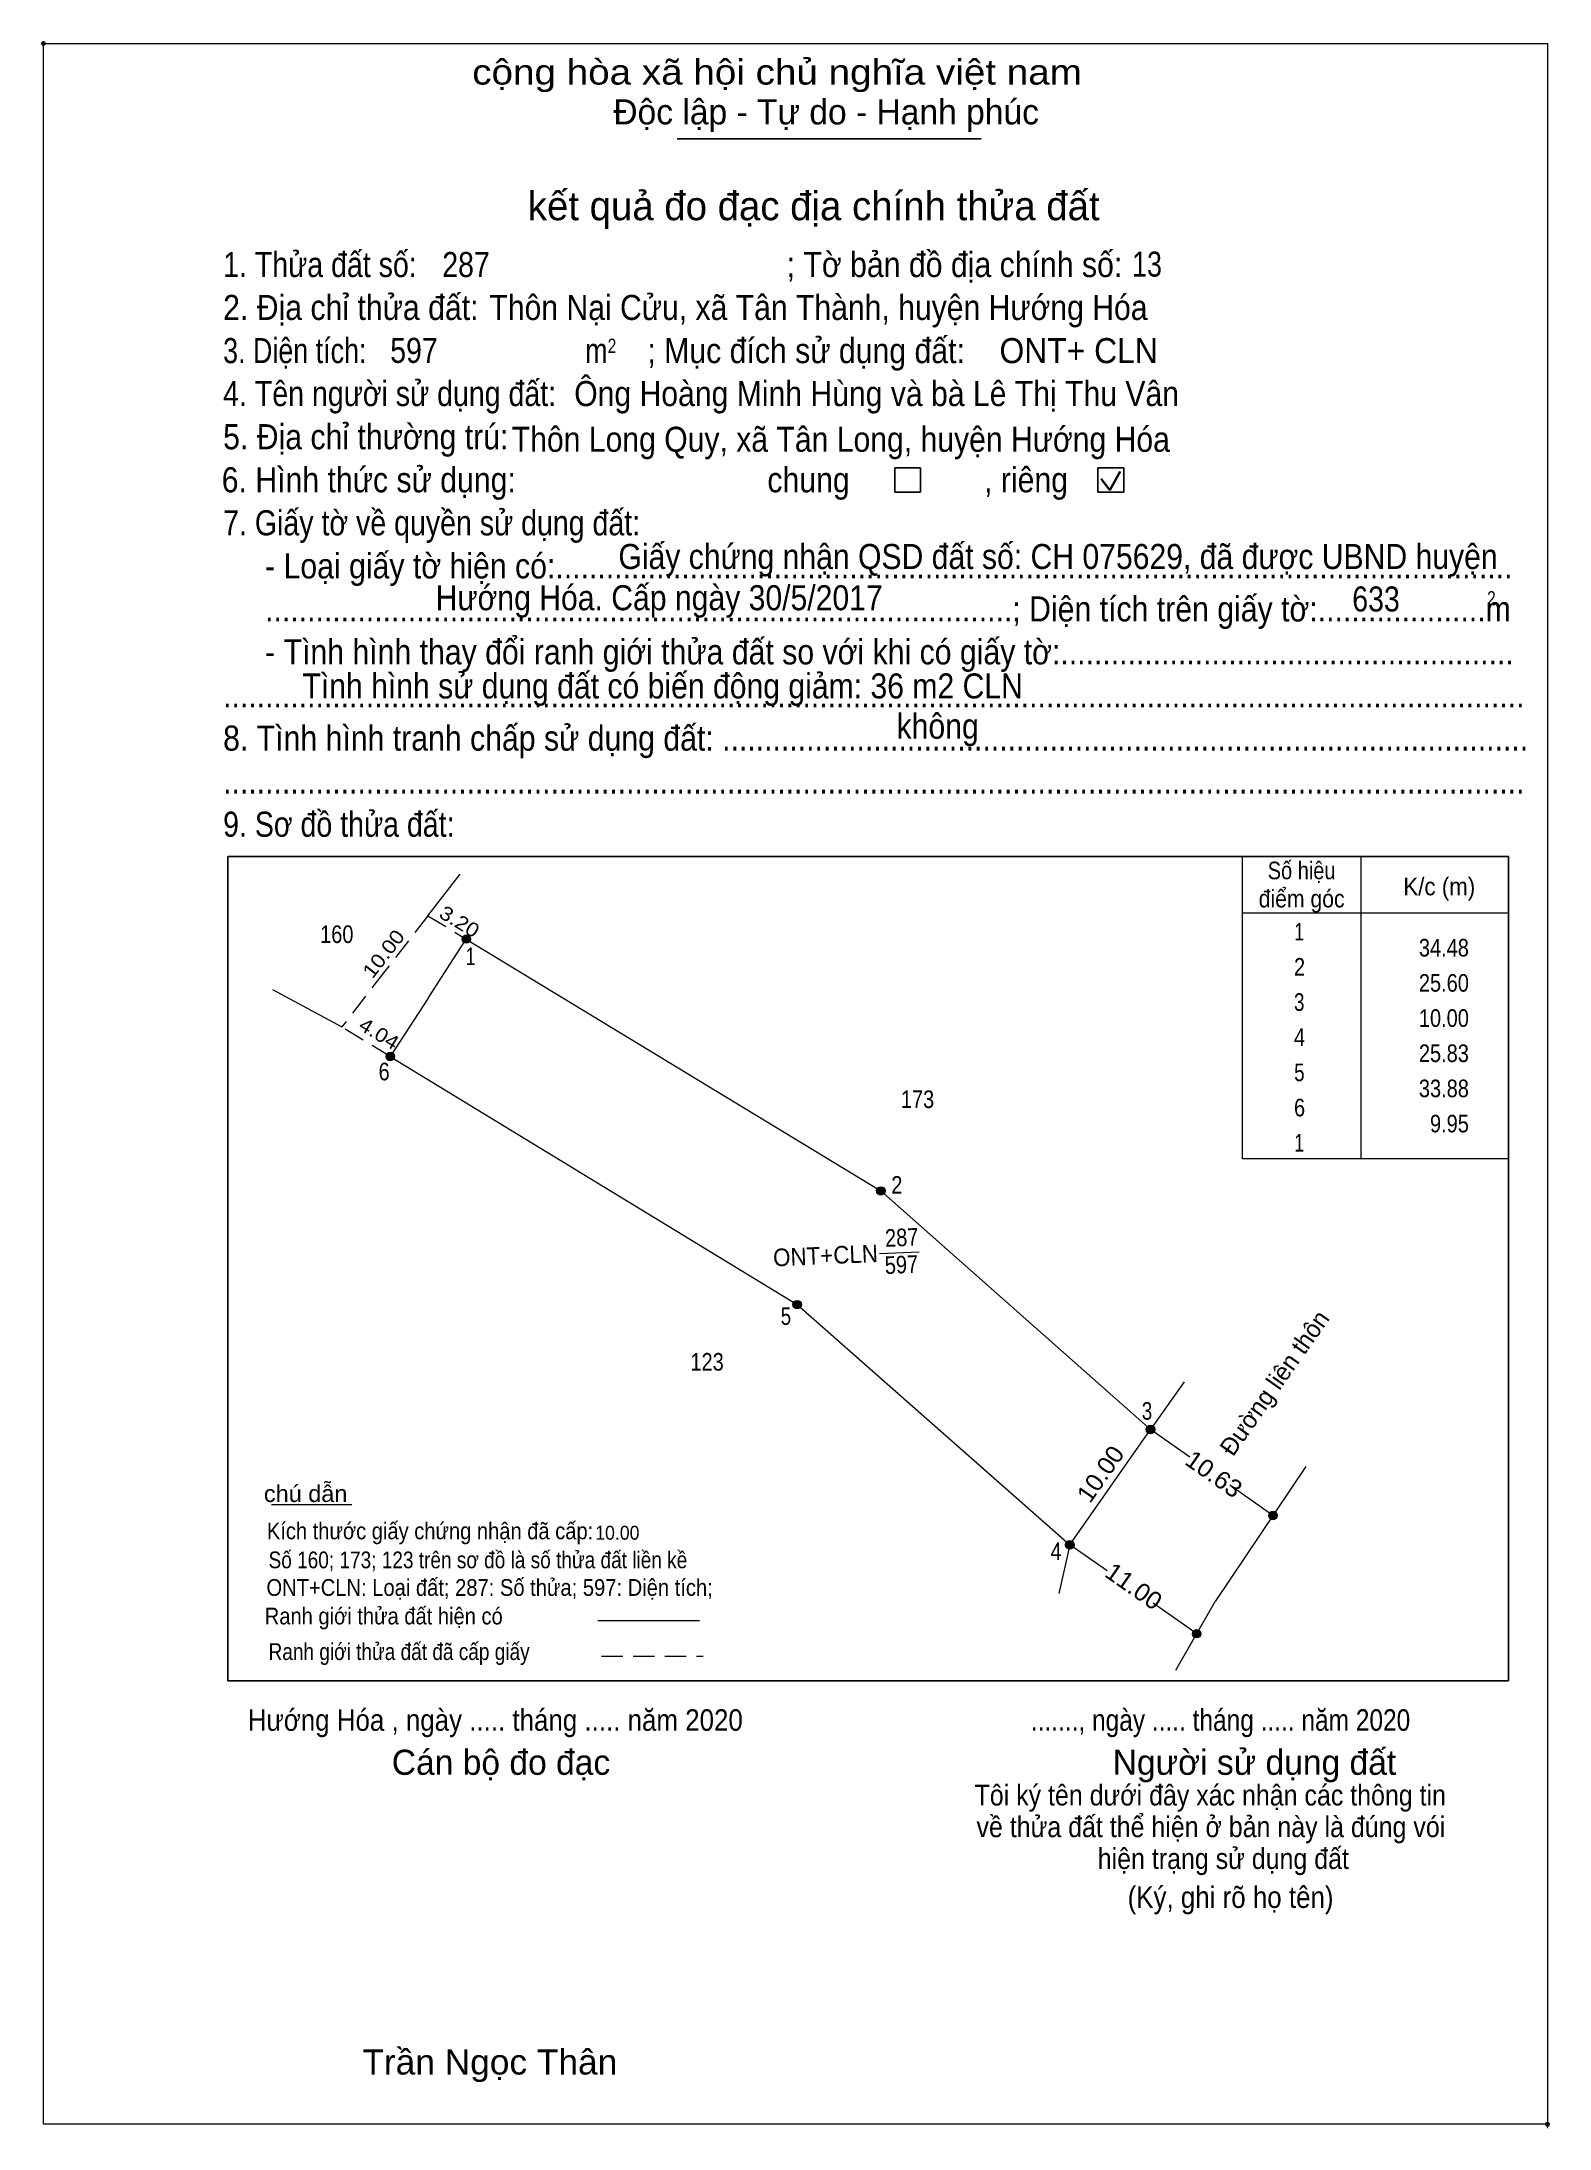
# Model space of a CAD drawing. Header units: metres. Extents: x 540353 to 540916, y 1835370 to 1835543.
# Drawn here: x 540500.3 to 540607.5, y 1835394.9 to 1835543.2 of the extents above; entities that cross this region are included whole.
import ezdxf
from ezdxf.enums import TextEntityAlignment as Align

# ---------------------------------------------------------------- set-up
doc = ezdxf.new("R2010")
doc.units = ezdxf.units.M
doc.header["$LTSCALE"] = 0.5
doc.header["$PDMODE"] = 32
doc.header["$PDSIZE"] = 0.25
doc.linetypes.add('MEDIUM_DASHED', pattern=[4.5, 3, -1.5])
for name, color, linetype, lineweight in [('10', 7, 'Continuous', 13), ('2', 7, 'Continuous', 25), ('63', 7, 'Continuous', 13)]:
    doc.layers.add(name, color=color, linetype=linetype, lineweight=lineweight)

msp = doc.modelspace()

# ---------------------------------------------------------------- texts
at = {"layer": '10', "width": 0.85}
msp.add_text('160', height=1.25, dxfattribs=at).set_placement((540521.28, 1835479.11), align=Align.CENTER)
at = {"layer": '2'}
for s, height, width, p in [('cộng hòa xã hội chủ nghĩa việt nam', 1.785, 1.15, (540530.91, 1835540.12)), ('1. Thửa đất số:', 1.785, 0.85, (540513.2, 1835526.44)), ('287', 1.78, 0.85, (540528.78, 1835526.44)), ('; Tờ bản đồ địa chính số:', 1.785, 0.9, (540553.26, 1835526.44)), ('13', 1.78, 0.8, (540577.82, 1835526.47)), ('2. Địa chỉ thửa đất:', 1.785, 0.9, (540513.2, 1835523.39)), ('Thôn Nại Cửu, xã Tân Thành, huyện Hướng Hóa', 1.78, 0.9, (540532.13, 1835523.39)), ('3. Diện tích:', 1.785, 0.8, (540513.2, 1835520.32)), ('597', 1.78, 0.85, (540525.08, 1835520.34)), ('m', 1.785, 0.8, (540538.94, 1835520.32)), ('2', 1.02, 0.8, (540540.54, 1835521.04)), ('; Mục đích sử dụng đất:', 1.785, 0.9, (540543.36, 1835520.32)), ('ONT+ CLN', 1.782, 0.95, (540568.39, 1835520.32)), ('4. Tên người sử dụng đất:', 1.785, 0.85, (540513.2, 1835517.27)), ('Ông Hoàng Minh Hùng và bà Lê Thị Thu Vân', 1.78, 0.9, (540538.16, 1835517.27)), ('5. Địa chỉ thường trú:', 1.785, 0.9, (540513.2, 1835514.2)), ('Thôn Long Quy, xã Tân Long, huyện Hướng Hóa', 1.78, 0.9, (540533.72, 1835514.02)), ('6. Hình thức sử dụng:', 1.785, 0.9, (540513.1, 1835511.14)), ('chung                , riêng', 1.785, 0.9, (540551.89, 1835511.14)), ('7. Giấy tờ về quyền sử dụng đất:', 1.785, 0.85, (540513.2, 1835508.08)), ('     - Loại giấy tờ hiện có:..................................................................................................................', 1.785, 0.9, (540513.2, 1835505.02)), ('Giấy chứng nhận QSD đất số: CH 075629, đã được UBND huyện', 1.78, 0.9, (540541.3, 1835505.69)), ('     .........................................................................................; Diện tích trên giấy tờ:....................m', 1.785, 0.9, (540513.2, 1835501.96)), ('Hướng Hóa. Cấp ngày 30/5/2017', 1.78, 0.9, (540528.31, 1835502.76)), ('633', 1.78, 0.85, (540593.47, 1835502.67)), ('2', 1.02, 0.8, (540603.06, 1835503.1)), ('     - Tình hình thay đổi ranh giới thửa đất so với khi có giấy tờ:......................................................', 1.785, 0.9, (540513.2, 1835498.91)), ('Tình hình sử dụng đất có biến động giảm: 36 m2 CLN', 1.78, 0.9, (540518.84, 1835496.49)), ('8. Tình hình tranh chấp sử dụng đất: ................................................................................................', 1.785, 0.9, (540513.2, 1835492.78)), ('...........................................................................................................................................................', 1.785, 0.9, (540513.2, 1835495.85)), ('không', 1.785, 0.9, (540561.07, 1835493.63)), ('...........................................................................................................................................................', 1.785, 0.9, (540513.2, 1835489.73)), ('9. Sơ đồ thửa đất:', 1.785, 0.85, (540513.2, 1835486.66)), ('Hướng Hóa , ngày ..... tháng ..... năm 2020', 1.53, 0.9, (540514.95, 1835423.12)), ('......., ngày ..... tháng ..... năm 2020', 1.53, 0.85, (540570.62, 1835423.12)), ('(Ký, ghi rõ họ tên)', 1.53, 0.9, (540577.5, 1835410.53)), ('Trần Ngọc Thân', 1.786, 1.05, (540523.1, 1835398.69))]:
    msp.add_text(s, height=height, dxfattribs=dict(at, width=width)).set_placement(p)
for s, p in [('Độc lập - Tự do - Hạnh phúc', (540540.94, 1835537.29)), ('Cán bộ đo đạc', (540525.19, 1835419.99)), ('Người sử dụng đất', (540576.44, 1835419.99))]:
    msp.add_text(s, height=1.785, dxfattribs=at).set_placement(p)
for s, height, p in [('kết quả đo đạc địa chính thửa đất', 2.04, (540555.185, 1835530.48)), ('.', 0.5099, (540607.3439, 1835394.87))]:
    msp.add_text(s, height=height, dxfattribs=at).set_placement(p, align=Align.CENTER)
at = {"layer": '2', "width": 0.9}
for s, p in [('Tôi ký tên dưới đây xác nhận các thông tin', (540583.375, 1835417.81)), ('về thửa đất thể hiện ở bản này là đúng vói', (540583.42, 1835415.56)), ('hiện trạng sử dụng đất', (540584.305, 1835413.3))]:
    msp.add_text(s, height=1.474, dxfattribs=at).set_placement(p, align=Align.CENTER)
at = {"layer": '63'}
for s, height, width, p in [('Số hiệu', 1.25, 0.85, (540589.87, 1835483.64)), ('điểm góc', 1.25, 0.9, (540589.87, 1835481.64)), ('K/c (m)', 1.25, 0.95, (540599.655, 1835482.5)), (' 1', 1.25, 0.75, (540589.52, 1835479.29)), (' 2', 1.25, 0.85, (540589.525, 1835476.79)), (' 3', 1.25, 0.8, (540589.515, 1835474.29)), (' 4', 1.25, 0.85, (540589.52, 1835471.79)), (' 5', 1.25, 0.8, (540589.525, 1835469.29)), ('173', 1.25, 0.85, (540562.565, 1835467.38)), (' 6', 1.25, 0.85, (540589.525, 1835466.79)), (' 1', 1.25, 0.75, (540589.52, 1835464.29)), ('123', 1.25, 0.85, (540547.605, 1835448.72)), ('10.00', 0.99, 0.95, (540541.225, 1835436.7))]:
    msp.add_text(s, height=height, dxfattribs=dict(at, width=width)).set_placement(p, align=Align.CENTER)
for s, height, rotation, width, p in [('3.20', 1, 328.791, 1.15, (540529.7459, 1835480.2028)), ('10.00', 1, 52.306, 1.15, (540525.0026, 1835478.0393)), ('4.04', 1, 328.671, 1.15, (540524.025, 1835472.2495)), ('ONT+CLN', 1.25, 2.429, 0.95, (540556.0485, 1835456.2781)), ('287', 1.25, 2.429, 0.85, (540561.4685, 1835457.5608)), ('597', 1.25, 2.429, 0.85, (540561.4485, 1835455.6308)), ('10.00', 1.25, 54.975, 1.05, (540576.0805, 1835441.0113)), ('10.63', 1.25, 324.92, 1.05, (540583.2758, 1835440.8548)), ('11.00', 1.25, 324.982, 1.05, (540577.5814, 1835432.8798))]:
    msp.add_text(s, height=height, rotation=rotation, dxfattribs=dict(at, width=width)).set_placement(p, align=Align.CENTER)
for s, width, p in [(' 1', 0.75, (540531.14, 1835477.54)), ('34.48', 0.85, (540601.76, 1835478.15)), ('25.60', 0.85, (540601.76, 1835475.65)), ('10.00', 0.85, (540601.76, 1835473.15)), ('25.83', 0.85, (540601.76, 1835470.65)), (' 6', 0.85, (540525.04, 1835469.35)), ('33.88', 0.85, (540601.76, 1835468.15)), ('9.95', 0.85, (540601.76, 1835465.65)), (' 2', 0.85, (540561.49, 1835461.29)), (' 5', 0.8, (540553.58, 1835451.97)), (' 3', 0.8, (540579.25, 1835445.23)), (' 4', 0.85, (540572.81, 1835435.26))]:
    msp.add_text(s, height=1.25, dxfattribs=dict(at, width=width)).set_placement(p, align=Align.RIGHT)
msp.add_text('Đường liên thôn', height=1.25, rotation=54.929, dxfattribs=at).set_placement((540588.4538, 1835447.4859), align=Align.CENTER)
for s, height, width, p in [('chú dẫn', 1.188, 1.05, (540516.1, 1835439.38)), ('Kích thước giấy chứng nhận đã cấp:', 1.188, 0.9, (540516.31, 1835436.73)), ('Số 160; 173; 123 trên sơ đồ là số thửa đất liền kề', 1.19, 0.85, (540516.43, 1835434.67)), ('ONT+CLN: Loại đất; 287: Số thửa; 597: Diện tích;', 1.19, 0.9, (540516.28, 1835432.71)), ('Ranh giới thửa đất hiện có ', 1.188, 0.9, (540516.16, 1835430.68)), ('Ranh giới thửa đất đã cấp giấy', 1.19, 0.85, (540516.43, 1835428.15))]:
    msp.add_text(s, height=height, dxfattribs=dict(at, width=width)).set_placement(p)

# ---------------------------------------------------------------- hatches: boundary and pattern name
at = {"layer": '63'}
for points in [[(540530.79, 1835479.39, 1), (540530.19, 1835479.39, 1)], [(540525.38, 1835471.04, 1), (540524.78, 1835471.04, 1)], [(540560.26, 1835461.49, 1), (540559.66, 1835461.49, 1)], [(540554.31, 1835453.41, 1), (540553.71, 1835453.41, 1)], [(540579.43, 1835444.53, 1), (540578.83, 1835444.53, 1)], [(540588.13, 1835438.42, 1), (540587.53, 1835438.42, 1)], [(540573.69, 1835436.34, 1), (540573.09, 1835436.34, 1)], [(540582.71, 1835430.02, 1), (540582.11, 1835430.02, 1)]]:
    msp.add_hatch(color=256, dxfattribs=at).paths.add_polyline_path(points)

# ---------------------------------------------------------------- linework, layer by layer
at = {"layer": '10'}
msp.add_line((540527.75, 1835481.05), (540530.04, 1835484.01), dxfattribs=at)
at = {"layer": '2'}
for p, q in [((540545.47, 1835536.26), (540567.09, 1835536.26)), ((540513.54, 1835485.26), (540604.57, 1835485.26)), ((540604.57, 1835485.26), (540604.57, 1835426.66))]:
    msp.add_line(p, q, dxfattribs=at)
at = {"layer": '2', "lineweight": 35}
for p, q in [((540576.23, 1835511.3), (540576.97, 1835512.62)), ((540575.62, 1835512.09), (540576.23, 1835511.3))]:
    msp.add_line(p, q, dxfattribs=at)
at = {"layer": '2', "lineweight": 13}
msp.add_lwpolyline([(540500.43, 1835543.04), (540607.36, 1835543.04), (540607.36, 1835395.15), (540500.43, 1835395.15)], close=True, dxfattribs=at)
at = {"layer": '2'}
for points in [[(540560.94, 1835512.88), (540562.77, 1835512.88), (540562.77, 1835511.16), (540560.94, 1835511.16)], [(540575.39, 1835512.88), (540577.22, 1835512.88), (540577.22, 1835511.16), (540575.39, 1835511.16)]]:
    msp.add_lwpolyline(points, close=True, dxfattribs=at)
msp.add_lwpolyline([(540604.57, 1835426.66), (540513.54, 1835426.66), (540513.54, 1835485.26)], dxfattribs=at)
for p in [(540500.43, 1835543.04), (540607.35, 1835395.15)]:
    msp.add_point(p, dxfattribs=at)
at = {"layer": '63'}
for p, q in [((540594.07, 1835485.26), (540594.07, 1835463.76)), ((540604.57, 1835485.26), (540604.57, 1835463.76)), ((540585.67, 1835481.26), (540604.57, 1835481.26)), ((540527.77, 1835475.19), (540530.49, 1835479.39)), ((540530.49, 1835479.39), (540559.96, 1835461.49)), ((540516.7, 1835475.8), (540521.63, 1835473.14)), ((540527.77, 1835475.19), (540525.08, 1835471.04)), ((540559.96, 1835461.49), (540579.13, 1835444.53)), ((540559.87, 1835457.04), (540562.68, 1835457.16)), ((540581.51, 1835447.92), (540579.13, 1835444.53)), ((540581.92, 1835442.57), (540579.13, 1835444.53)), ((540590.18, 1835441.91), (540583.72, 1835432.3)), ((540587.83, 1835438.42), (540584.77, 1835440.57)), ((540516.63, 1835439.2), (540522.36, 1835439.2)), ((540576.04, 1835434.48), (540573.39, 1835436.34)), ((540539.84, 1835430.96), (540547.06, 1835430.96)), ((540582.41, 1835430.02), (540579.31, 1835432.19)), ((540580.92, 1835427.43), (540583.72, 1835432.3))]:
    msp.add_line(p, q, dxfattribs=at)
at = {"layer": '63', "linetype": 'MEDIUM_DASHED'}
for p, q in [((540527.75, 1835481.05), (540530.49, 1835479.39)), ((540525.08, 1835471.04), (540521.63, 1835473.14)), ((540540.11, 1835428.43), (540547.33, 1835428.43))]:
    msp.add_line(p, q, dxfattribs=at)
at = {"layer": '63'}
for points in [[(540604.57, 1835463.76), (540585.67, 1835463.76), (540585.67, 1835485.26), (540604.57, 1835485.26)], [(540525.08, 1835471.04), (540554.01, 1835453.41), (540573.39, 1835436.34), (540572.62, 1835432.88)], [(540573.39, 1835436.34), (540576.26, 1835440.44), (540579.13, 1835444.53)]]:
    msp.add_lwpolyline(points, dxfattribs=at)
at = {"layer": '63', "linetype": 'MEDIUM_DASHED'}
msp.add_lwpolyline([(540527.75, 1835481.05), (540524.69, 1835477.1), (540521.63, 1835473.14)], dxfattribs=at)
at = {"layer": '63'}
for centre in [(540530.49, 1835479.39), (540525.08, 1835471.04), (540559.96, 1835461.49), (540554.01, 1835453.41), (540579.13, 1835444.53), (540587.83, 1835438.42), (540573.39, 1835436.34), (540582.41, 1835430.02)]:
    msp.add_circle(centre, 0.3, dxfattribs=at)

msp.set_redraw_order([(e.dxf.handle, doc.entitydb.next_handle()) for e in msp.query("TEXT MTEXT ATTDEF DIMENSION ARC_DIMENSION")])  # texts and dimensions are drawn at this point

doc.saveas('drawing.dxf')
